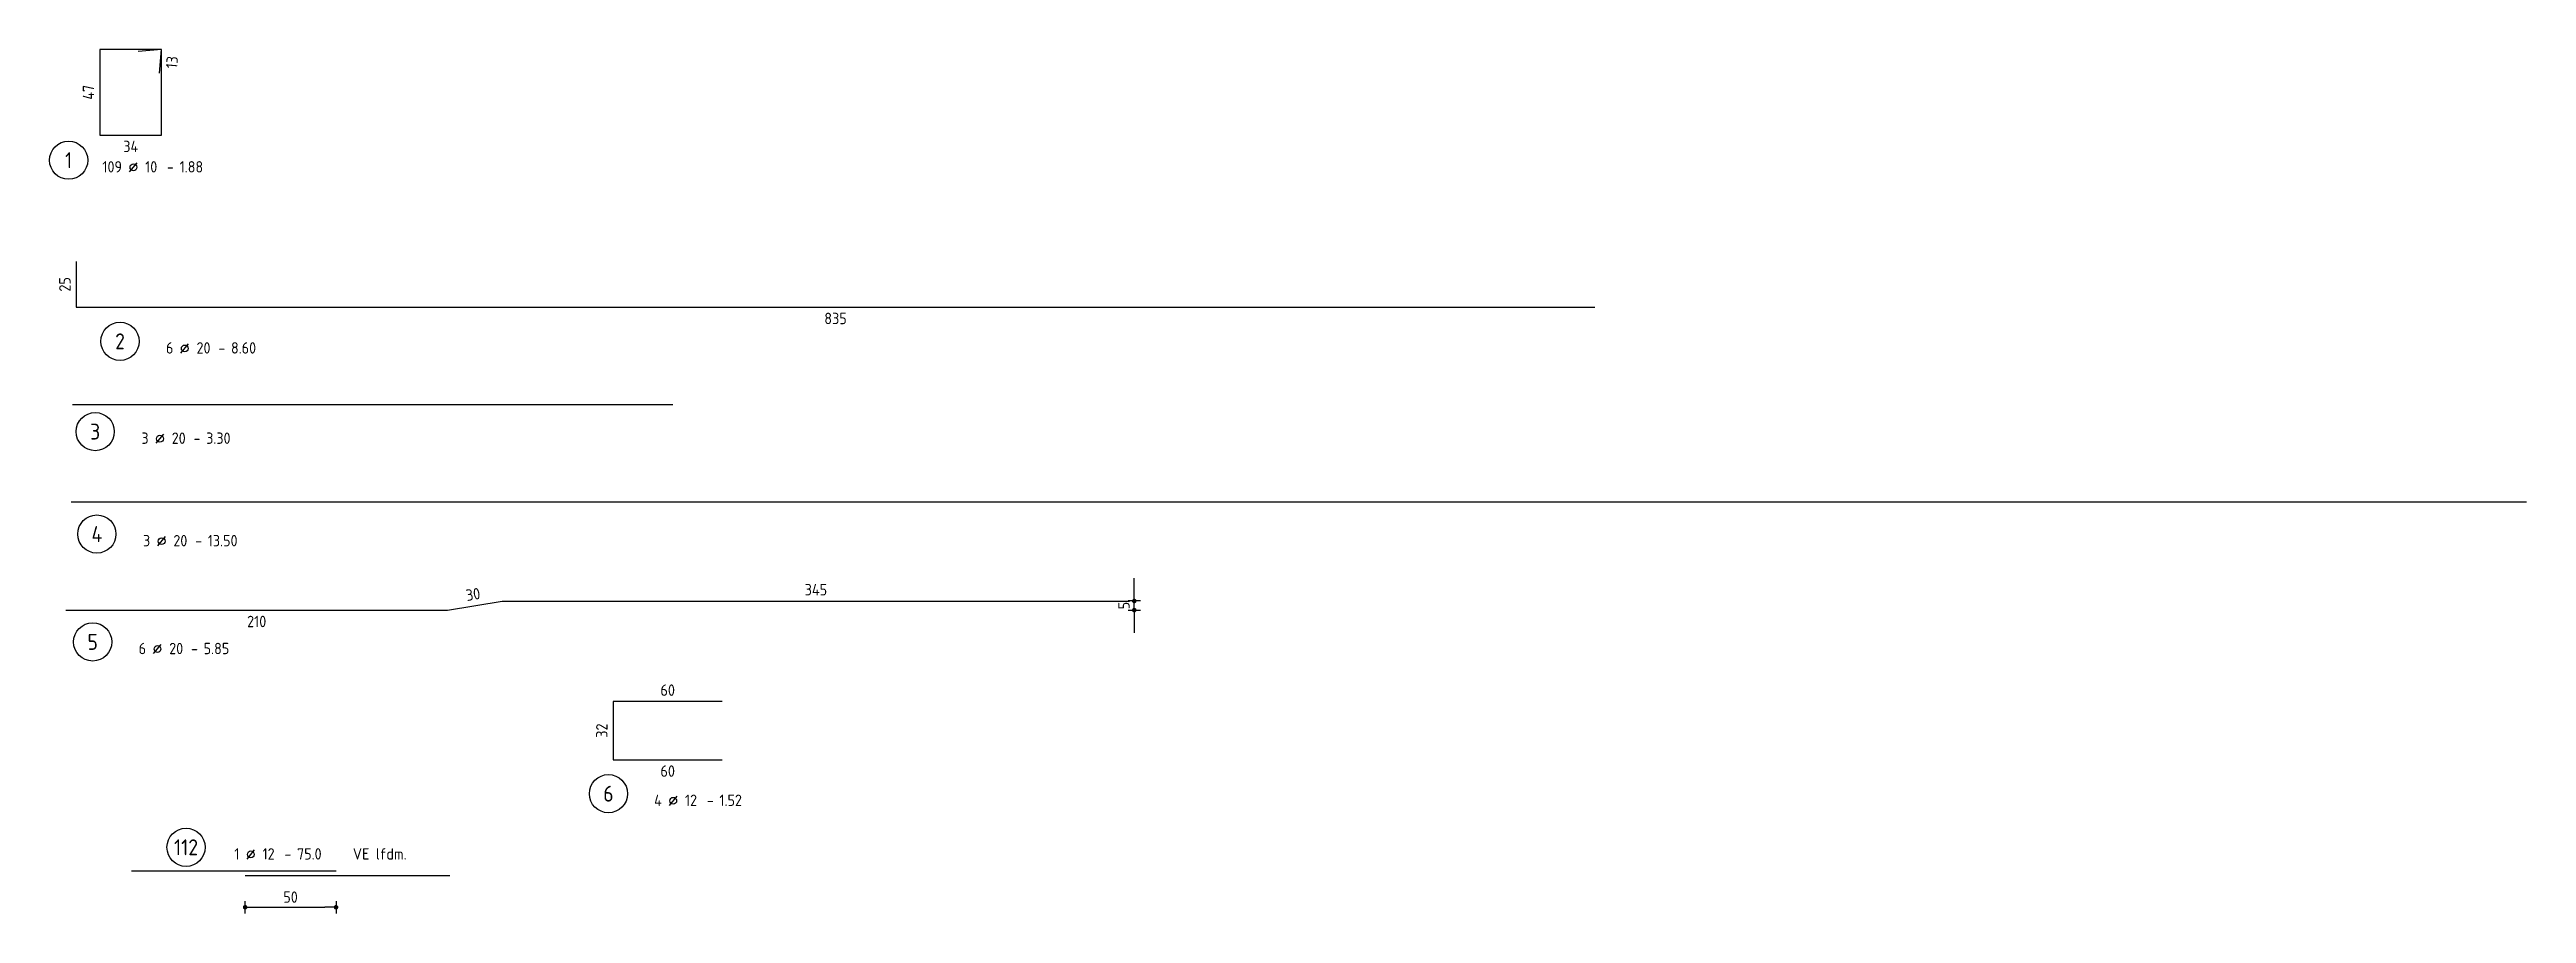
# Model space of a CAD drawing. Extents: x 0 to 39.9, y -6 to 14.9.
# Drawn here: x 26.28 to 39.9, y 9.89 to 14.64 of the extents above; entities that cross this region are included whole.
import ezdxf
from ezdxf.enums import TextEntityAlignment as Align

# ---------------------------------------------------------------- set-up
doc = ezdxf.new("R2010")
doc.units = 0
doc.header["$LTSCALE"] = 0.25
doc.linetypes.add('AUSGEZOGEN', pattern=[1000.01, 1000, 0.01])
doc.layers.add('MASSE', color=7, linetype='Continuous')
doc.layers.add('RND', color=7, linetype='Continuous')
doc.layers.add('NOPLOT', color=7, linetype='Continuous', plot=False)
doc.styles.add('txt', font='isocp.shx')
doc.dimstyles.new('DOT_I', dxfattribs={"dimscale": 0.25, "dimtxt": 0.25, "dimasz": 0.25, "dimexe": 0.1, "dimexo": 0.3, "dimgap": 0.1, "dimtad": 1, "dimdec": 3, "dimzin": 3, "dimtxsty": 'txt', "dimblk": 'DOT', "dimblk1": 'DOT', "dimblk2": 'DOT', "dimsah": 1, "dimcen": 0.1, "dimse1": 1, "dimse2": 1, "dimazin": 0, "dimtfac": 1, "dimtdec": 4, "dimtix": 1, "dimtmove": 2, "dimatfit": 3, "dimfxl": 0, "dimtvp": 1, "dimtolj": 1, "dimtzin": 0, "dimarcsym": 0})

msp = doc.modelspace()

# ---------------------------------------------------------------- texts
at = {"layer": 'NOPLOT', "color": 7, "linetype": 'AUSGEZOGEN', "style": 'txt'}
msp.add_text('30', height=0.063, rotation=9.46232, dxfattribs=at).set_placement((28.6063, 11.6406), align=Align.MIDDLE)
for s, p in [('345', (30.4916, 11.6664)), ('210', (27.4166, 11.4914))]:
    msp.add_text(s, height=0.063, dxfattribs=at).set_placement(p, align=Align.MIDDLE)
at = {"layer": 'RND', "color": 7, "linetype": 'AUSGEZOGEN', "style": 'txt'}
for s, height, rotation, p in [('13', 0.0625, 84.99986, (26.9507, 14.566)), ('47', 0.0625, 90, (26.4916, 14.4012)), ('25', 0.063, 90, (26.3619, 13.3451)), ('32', 0.063, 90, (29.3141, 10.8913))]:
    msp.add_text(s, height=height, rotation=rotation, dxfattribs=at).set_placement(p, align=Align.MIDDLE)
for s, height, p in [('34', 0.0625, (26.7241, 14.1037)), ('835', 0.063, (30.5994, 13.1576)), ('60', 0.063, (29.6766, 11.1138)), ('60', 0.063, (29.6766, 10.6688))]:
    msp.add_text(s, height=height, dxfattribs=at).set_placement(p, align=Align.MIDDLE)

# ---------------------------------------------------------------- blocks, each defined once
blk = doc.blocks.new('RND_AUSZ')
at = {"layer": 'RND', "color": 7, "linetype": 'Continuous'}
blk.add_line((1.341, 0.262), (1.509, 0.466), dxfattribs=at)
at = {"layer": 'RND', "color": 1, "linetype": 'Continuous'}
blk.add_circle((0, 0.52), 0.42, dxfattribs=at)
at = {"layer": 'RND', "color": 7, "linetype": 'Continuous'}
blk.add_circle((1.425, 0.364), 0.075, dxfattribs=at)
at = {"layer": 'RND', "color": 7, "linetype": 'Continuous', "style": 'txt'}
blk.add_text('-', height=0.25, dxfattribs=at).set_placement((2.163, 0.25))
at = {"layer": 'RND', "color": 1, "linetype": 'Continuous', "style": 'txt'}
blk.add_attdef('POS', text='', height=0.35, dxfattribs=at).set_placement((0, 0.52), align=Align.MIDDLE)
at = {"layer": 'RND', "color": 7, "linetype": 'Continuous', "style": 'txt'}
for tag, p in [('WIEOFT', (-0.536, 0.25)), ('STK', (1.174, 0.25))]:
    blk.add_attdef(tag, text='', height=0.25, dxfattribs=at).set_placement(p, align=Align.RIGHT)
for tag, p in [('DS', (1.683, 0.25)), ('LANG', (2.441, 0.25)), ('TEXT', (3.669, 0.25))]:
    blk.add_attdef(tag, p, '', height=0.25, dxfattribs=at)
blk = doc.blocks.new('DOT')
at = {"layer": 'MASSE', "color": 7, "linetype": 'Continuous'}
for p, q in [((0, 0), (-1, 0)), ((0, 0.54), (0, -0.54))]:
    blk.add_line(p, q, dxfattribs=at)
at = {"layer": 'MASSE', "color": 7, "linetype": 'Continuous', "const_width": 0.2}
blk.add_lwpolyline([(-0.1, 0, 1), (0.1, 0, 1)], format="xyb", close=True, dxfattribs=at)
blk = doc.blocks.new('*D15')
at = {"layer": 'Defpoints', "color": 0, "linetype": 'AUSGEZOGEN', "transparency": 16777216}
for p in [(32.242, 11.604), (32.242, 11.604), (32.242, 11.554)]:
    blk.add_point(p, dxfattribs=at)
at = {"layer": 'NOPLOT', "color": 0, "linetype": 'AUSGEZOGEN', "lineweight": -2, "transparency": 16777216}
for p, q in [((32.242, 11.666), (32.242, 11.729)), ((32.242, 11.554), (32.242, 11.604)), ((32.242, 11.491), (32.242, 11.429))]:
    blk.add_line(p, q, dxfattribs=at)
at = {"layer": 'NOPLOT', "color": 0, "linetype": 'AUSGEZOGEN', "lineweight": -2, "transparency": 16777216, "xscale": 0.0625, "yscale": 0.0625, "zscale": 0.0625}
for p, rotation in [((32.242, 11.604), 270), ((32.242, 11.554), 90)]:
    blk.add_blockref('DOT', p, dxfattribs=dict(at, rotation=rotation))
at = {"layer": 'NOPLOT', "color": 0, "linetype": 'AUSGEZOGEN', "transparency": 16777216, "insert": (32.185, 11.579), "char_height": 0.0625, "attachment_point": 5, "rotation": 90, "style": 'txt'}
blk.add_mtext('\\A1;5', dxfattribs=at)
blk = doc.blocks.new('*D20')
at = {"layer": 'Defpoints', "color": 0, "linetype": 'AUSGEZOGEN', "transparency": 16777216}
for p in [(27.353, 10.095), (27.853, 10.095), (27.853, 9.92)]:
    blk.add_point(p, dxfattribs=at)
at = {"layer": 'RND', "color": 0, "linetype": 'AUSGEZOGEN', "lineweight": -2, "transparency": 16777216}
blk.add_line((27.416, 9.92), (27.791, 9.92), dxfattribs=at)
at = {"layer": 'RND', "color": 0, "linetype": 'AUSGEZOGEN', "lineweight": -2, "transparency": 16777216, "xscale": 0.0625, "yscale": 0.0625, "zscale": 0.0625, "rotation": 180}
blk.add_blockref('DOT', (27.353, 9.92), dxfattribs=at)
at = {"layer": 'RND', "color": 0, "linetype": 'AUSGEZOGEN', "lineweight": -2, "transparency": 16777216, "xscale": 0.0625, "yscale": 0.0625, "zscale": 0.0625}
blk.add_blockref('DOT', (27.853, 9.92), dxfattribs=at)
at = {"layer": 'RND', "color": 0, "linetype": 'AUSGEZOGEN', "transparency": 16777216, "insert": (27.603, 9.976), "char_height": 0.0625, "attachment_point": 5, "style": 'txt'}
blk.add_mtext('\\A1;50', dxfattribs=at)

# ---------------------------------------------------------------- dimensions: what is measured, and where the dimension line sits
at = {"layer": 'NOPLOT', "color": 7, "linetype": 'AUSGEZOGEN'}
dim = msp.add_linear_dim(base=(32.2416, 11.6039), p1=(32.2416, 11.5539), p2=(32.2416, 11.6039), angle=90, dimstyle='DOT_I', override={"dimdec": 0, "dimlfac": 100}, dxfattribs=at)
dim.commit()
dim.dimension.update_dxf_attribs({"geometry": '*D15', "text_midpoint": (32.1853, 11.5789)})
at = {"layer": 'RND', "color": 7, "linetype": 'AUSGEZOGEN'}
dim = msp.add_linear_dim(base=(27.8532, 9.9196), p1=(27.3532, 10.0946), p2=(27.8532, 10.0946), dimstyle='DOT_I', override={"dimdec": 0, "dimlfac": 100}, dxfattribs=at)
dim.commit()
dim.dimension.update_dxf_attribs({"geometry": '*D20', "text_midpoint": (27.6032, 9.9759)})

# ---------------------------------------------------------------- linework, layer by layer
at = {"layer": 'RND', "color": 1, "linetype": 'AUSGEZOGEN'}
for points in [[(26.8827, 14.5067), (26.8941, 14.6362), (26.5541, 14.6362), (26.5541, 14.1662), (26.8941, 14.1662), (26.8941, 14.6362), (26.7646, 14.6248)], [(26.4244, 13.4701), (26.4244, 13.2201), (34.7744, 13.2201)], [(29.7043, 12.6831), (26.4043, 12.6831)], [(26.3969, 12.1483), (39.8969, 12.1483)], [(26.3666, 11.5539), (28.4666, 11.5539), (28.7666, 11.6039), (32.2166, 11.6039)], [(29.9766, 11.0513), (29.3766, 11.0513), (29.3766, 10.7313), (29.9766, 10.7313)], [(26.7282, 10.1196), (27.8532, 10.1196)], [(27.3532, 10.0946), (28.4782, 10.0946)]]:
    msp.add_lwpolyline(points, dxfattribs=at)

# ---------------------------------------------------------------- block references
at = {"layer": 'RND', "color": 7, "linetype": 'AUSGEZOGEN', "xscale": 0.25, "yscale": 0.25, "zscale": 0.25}
for p, values in [((26.3826, 13.8975), {'POS': '1', 'STK': '109', 'DS': '10', 'LANG': '1.88'}), ((26.5377, 11.842), {'POS': '4', 'STK': '3', 'DS': '20', 'LANG': '13.50'}), ((26.5149, 11.249), {'POS': '5', 'STK': '6', 'DS': '20', 'LANG': '5.85'}), ((27.0282, 10.1196), {'POS': '112', 'STK': '1', 'DS': '12', 'LANG': '75.0', 'TEXT': 'VE lfdm.'})]:
    msp.add_blockref('RND_AUSZ', p, dxfattribs=at).add_auto_attribs(values)
at = {"layer": 'RND', "color": 1, "linetype": 'AUSGEZOGEN', "xscale": 0.25, "yscale": 0.25, "zscale": 0.25}
for p, values in [((26.6651, 12.9017), {'POS': '2', 'STK': '6', 'DS': '20', 'LANG': '8.60'}), ((26.5287, 12.4054), {'POS': '3', 'STK': '3', 'DS': '20', 'LANG': '3.30'}), ((29.3507, 10.4144), {'POS': '6', 'STK': '4', 'DS': '12', 'LANG': '1.52'})]:
    msp.add_blockref('RND_AUSZ', p, dxfattribs=at).add_auto_attribs(values)

msp.set_redraw_order([(e.dxf.handle, doc.entitydb.next_handle()) for e in msp.query("TEXT MTEXT ATTDEF DIMENSION ARC_DIMENSION")])  # texts and dimensions are drawn at this point

doc.saveas('drawing.dxf')
